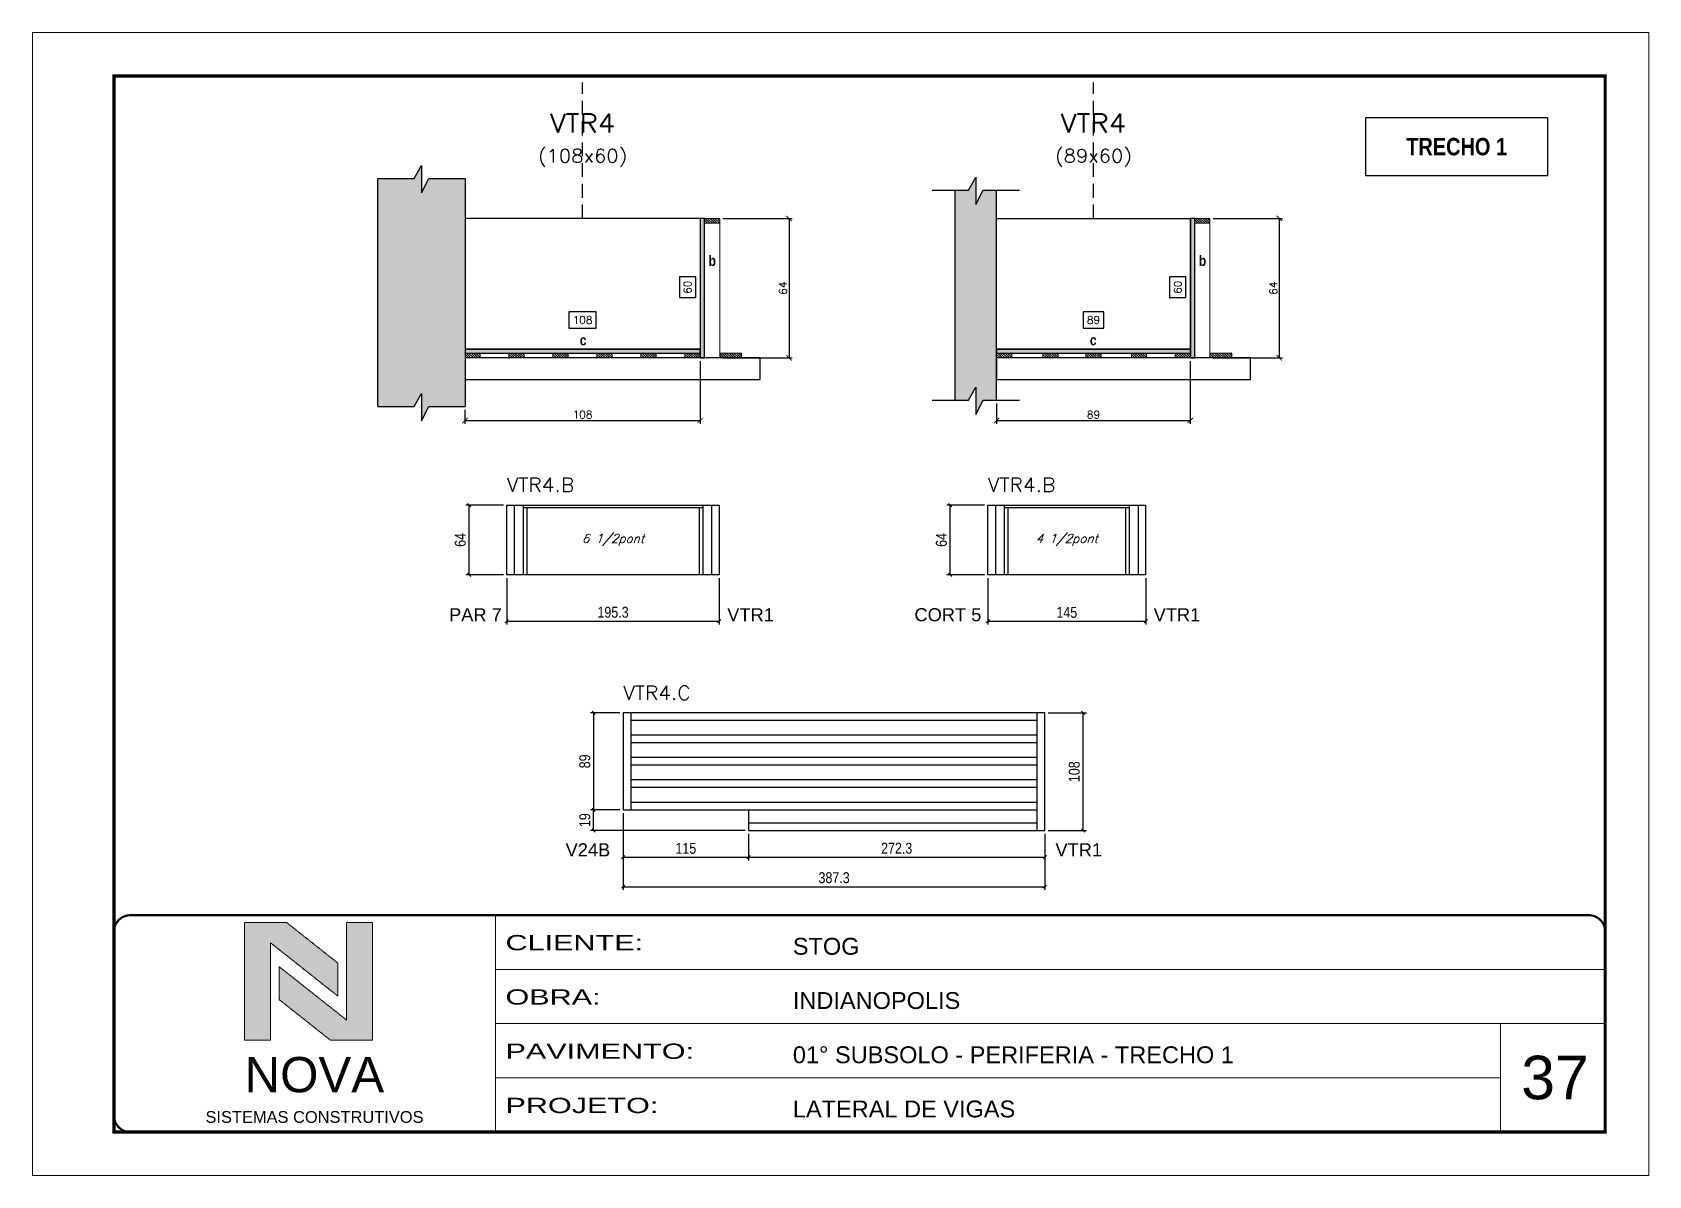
# Model space of a CAD drawing. Extents: x 0 to 6325, y 5574 to 19307.
# Drawn here: x 0 to 1485, y 6723 to 7773 of the extents above; entities that cross this region are included whole.
import ezdxf
from ezdxf.enums import TextEntityAlignment as Align

# ---------------------------------------------------------------- set-up
doc = ezdxf.new("R2010")
doc.units = 0
for name, pattern in [('CONTINUO', [0]), ('DASHED', [0.75, 0.5, -0.25]), ('HIDDEN', [9.525, 6.35, -3.175])]:
    doc.linetypes.add(name, pattern=pattern)
for name, color, linetype in [('1', 1, 'Continuous'), ('5', 5, 'Continuous'), ('barrote', 251, 'Continuous'), ('COTA', 241, 'Continuous'), ('Cota Seção (2x)', 4, 'Continuous'), ('detalhes', 4, 'Continuous'), ('Hachura', 253, 'Continuous'), ('NOMENCLATURA', 7, 'Continuous'), ('Painéis', 200, 'Continuous'), ('SARR_2.2x7', 40, 'Continuous'), ('SARR_3.5x7', 81, 'Continuous'), ('texto', 7, 'Continuous'), ('Texto de Titulo', 7, 'Continuous'), ('Texto Qtd Sarr', 242, 'Continuous')]:
    doc.layers.add(name, color=color, linetype=linetype)
for name, color, linetype, lineweight in [('CARIMBO', 255, 'Continuous', 9), ('CARIMBO-LEGENDA', 75, 'Continuous', 15), ('Folhas', 255, 'Continuous', 9), ('Madeira', 126, 'Continuous', 18), ('SARRAFO DE PRESSAO', 251, 'DASHED', 9), ('Texto Seção', 7, 'Continuous', 15)]:
    doc.layers.add(name, color=color, linetype=linetype, lineweight=lineweight)
doc.styles.add('arial', font='arial.ttf')
doc.styles.add('COTA TECNICA', font='techl___.ttf', dxfattribs={"height": 10})
doc.styles.add('REGUA-120', font='ROMANS.shx', dxfattribs={"height": 15})
doc.styles.add('ROMANC', font='techb___.ttf', dxfattribs={"height": 2.5})
doc.styles.add('Romans', font='romans.shx')
doc.styles.get("Standard").update_dxf_attribs({"font": 'arial.ttf'})
doc.styles.add('TECNICA', font='techb___.ttf', dxfattribs={"height": 10})
doc.styles.add('Tecnologia', font='')
doc.styles.get('Tecnologia').set_extended_font_data('Forgotten Futurist')
doc.dimstyles.new('Cota Seção (2x)', dxfattribs={"dimtxt": 7, "dimasz": 5, "dimexe": 3, "dimexo": 3, "dimgap": 2, "dimtad": 3, "dimdec": 1, "dimlfac": 0.5, "dimzin": 12, "dimdsep": 46, "dimtxsty": 'Romans', "dimblk": 'ARCHTICK', "dimcen": 0, "dimclrd": 4, "dimclre": 4, "dimclrt": 1, "dimadec": 1, "dimazin": 3, "dimtfac": 1, "dimtdec": 1, "dimtmove": 0, "dimatfit": 3, "dimldrblk": 'OBLIQUE', "dimfxl": 1, "dimtolj": 1, "dimtzin": 12, "dimarcsym": 0})
doc.dimstyles.new('Cota Seção interna', dxfattribs={"dimtxt": 7, "dimasz": 6, "dimexe": 0.18, "dimexo": 2, "dimgap": -4, "dimtad": 3, "dimdec": 1, "dimlfac": 0.5, "dimzin": 12, "dimdsep": 46, "dimtxsty": 'Romans', "dimblk": 'ARCHTICK', "dimcen": 0.09, "dimse1": 1, "dimse2": 1, "dimsd1": 1, "dimsd2": 1, "dimclrd": 180, "dimclre": 5, "dimclrt": 1, "dimadec": 0, "dimazin": 3, "dimtfac": 1, "dimtdec": 1, "dimtofl": 0, "dimtmove": 0, "dimatfit": 3, "dimldrblk": 'ARCHTICK', "dimfxl": 1, "dimtolj": 1, "dimtzin": 0, "dimarcsym": 0})
doc.dimstyles.new('PAINEL', dxfattribs={"dimtxt": 10, "dimasz": 3, "dimexe": 3, "dimexo": 3, "dimgap": 3, "dimtad": 1, "dimdec": 1, "dimzin": 12, "dimdsep": 46, "dimtxsty": 'COTA TECNICA', "dimblk1": 'OBLIQUE', "dimblk2": 'OBLIQUE', "dimsah": 1, "dimcen": 0.9, "dimclrd": 4, "dimclre": 4, "dimclrt": 240, "dimadec": 1, "dimazin": 3, "dimtfac": 1, "dimtdec": 1, "dimtmove": 0, "dimatfit": 3, "dimfxl": 1, "dimtolj": 1, "dimtzin": 12, "dimarcsym": 0})

msp = doc.modelspace()

# ---------------------------------------------------------------- texts
at = {"layer": '5', "linetype": 'Continuous'}
for s, p in [('PAR 7', (382.84, 7231.98)), ('VTR1', (638.46, 7231.98)), ('CORT 5', (810.45, 7231.98)), ('VTR1', (1030.2, 7231.98)), ('V24B', (489.94, 7016.08)), ('VTR1', (939.97, 7016.08))]:
    msp.add_text(s, height=12, rotation=359.99996, dxfattribs=at).set_placement(p)
at = {"layer": 'CARIMBO', "style": 'arial'}
msp.add_text('37', height=40, dxfattribs=at).set_placement((1367.86, 6792.97))
at = {"layer": 'detalhes', "style": 'TECNICA'}
for s, p in [('b', (621.35, 7558.34)), ('b', (1071.74, 7558.34)), ('c', (503, 7485.4)), ('c', (971.65, 7485.4))]:
    msp.add_text(s, height=9.6, dxfattribs=at).set_placement(p)
at = {"layer": 'NOMENCLATURA', "color": 2, "insert": (1308.59, 7667.77), "char_height": 16, "attachment_point": 5, "style": 'ROMANC'}
msp.add_mtext('TRECHO 1', dxfattribs=at)
at = {"layer": 'texto', "color": 2, "char_height": 8, "attachment_point": 5, "style": 'Romans'}
for s, insert in [('{\\Q19;\\C256;6 1/2pont}', (533.48, 7306.7)), ('{\\Q19;\\C256;4 1/2pont}', (950.36, 7306.7))]:
    msp.add_mtext(s, dxfattribs=dict(at, insert=insert))
at = {"layer": 'Texto Seção', "style": 'REGUA-120', "width": 1.05}
for s, p in [('VTR4.B', (435.83, 7350.71)), ('VTR4.B', (877.86, 7350.71)), ('VTR4.C', (542.92, 7159.81))]:
    msp.add_text(s, height=13, dxfattribs=at).set_placement(p)

# ---------------------------------------------------------------- blocks, each defined once
blk = doc.blocks.new('A$C64660E27')
at = {"layer": 'COTA', "true_color": 0x1a1a1a}
h = blk.add_hatch(color=250, dxfattribs=at)
h.dxf.hatch_style = 1
h.paths.add_polyline_path([(185.4, -11.6), (142.4, -11.6), (142.4, -131.6), (168.8, -131.6), (168.8, -32.2), (237.7, -86.7), (237.7, -53)])
at = {"layer": 'COTA'}
h = blk.add_hatch(color=20, dxfattribs=at)
h.dxf.hatch_style = 1
h.paths.add_polyline_path([(273, -11.4), (246.6, -11.4), (246.6, -111.1), (177.7, -56.6), (177.7, -90.2), (230, -131.6), (273, -131.6)])
for p, q in [((142.4, -131.6), (142.4, -11.6)), ((142.4, -11.6), (185.4, -11.6)), ((185.4, -11.6), (237.7, -53)), ((273, -11.4), (246.6, -11.4)), ((246.6, -111.1), (246.6, -11.4)), ((273, -11.4), (273, -131.6)), ((168.8, -32.2), (237.7, -86.7)), ((168.8, -131.6), (168.8, -32.2)), ((246.6, -111.1), (177.7, -56.6)), ((177.7, -90.2), (177.7, -56.6)), ((237.7, -86.7), (237.7, -53)), ((230, -131.6), (177.7, -90.2)), ((142.4, -131.6), (168.8, -131.6)), ((273, -131.6), (230, -131.6))]:
    blk.add_line(p, q)
at = {"layer": 'CARIMBO-LEGENDA', "color": 7, "linetype": 'Continuous', "ltscale": 100, "style": 'arial'}
blk.add_text('NOVA', height=36, dxfattribs=at).set_placement((142.4, -184.8))
at = {"layer": 'CARIMBO-LEGENDA', "color": 7, "linetype": 'Continuous', "style": 'arial'}
blk.add_text('SISTEMAS CONSTRUTIVOS', height=12, dxfattribs=at).set_placement((102.5, -216))
blk = doc.blocks.new('9999999999')
at = {"color": 30, "linetype": 'CONTINUO'}
for p, q in [((98564.6, 34230.2), (98564.6, 34429.4)), ((98564.6, 34379.6), (99584, 34379.6)), ((98564.6, 34329.8), (99488, 34329.8)), ((99584, 34329.8), (99488, 34329.8)), ((99488, 34329.8), (99488, 34230.2)), ((98564.6, 34280), (99488, 34280))]:
    blk.add_line(p, q, dxfattribs=at)
at = {"color": 30, "linetype": 'CONTINUO', "const_width": 2}
blk.add_lwpolyline([(99584, 34230.2), (99584, 34414.4, 0.414214), (99569, 34429.4), (98229, 34429.4, 0.414214), (98214, 34414.4), (98214, 34245.2, 0.414214), (98229, 34230.2), (99584, 34230.2)], format="xyb", dxfattribs=at)
at = {"layer": 'Folhas'}
blk.add_lwpolyline([(98139, 34190.2), (99624, 34190.2), (99624, 35240.2), (98139, 35240.2)], close=True, dxfattribs=at)
at = {"layer": 'Folhas', "color": 30, "const_width": 3}
blk.add_lwpolyline([(98214, 34230.2), (99584, 34230.2), (99584, 35200.2), (98214, 35200.2)], close=True, dxfattribs=at)
at = {"xscale": 0.9, "yscale": 0.9, "zscale": 0.9}
blk.add_blockref('A$C64660E27', (98205.8, 34433.1), dxfattribs=at)
at = {"color": 7, "linetype": 'Continuous', "ltscale": 5, "style": 'arial'}
for s, height, p in [('STOG', 15.48, (98837.7, 34393.1)), ('INDIANOPOLIS', 15.483, (98837.7, 34343.3)), ('01° SUBSOLO - PERIFERIA - TRECHO 1', 15.483, (98837.7, 34293.5)), ('LATERAL DE VIGAS', 15.483, (98837.7, 34243.7))]:
    blk.add_text(s, height=height, dxfattribs=at).set_placement(p)
at = {"layer": 'Folhas', "color": 7, "style": 'Tecnologia', "width": 1.5}
for s, p in [('CLIENTE:', (98573.7, 34397.2)), ('OBRA:', (98573.7, 34347.3)), ('PAVIMENTO:', (98573.7, 34297.5)), ('PROJETO:', (98573.7, 34247.7))]:
    blk.add_text(s, height=14, dxfattribs=at).set_placement(p)
blk = doc.blocks.new('_ArchTick')
at = {"color": 0, "linetype": 'ByBlock', "const_width": 0.15}
blk.add_lwpolyline([(-0.5, -0.5), (0.5, 0.5)], dxfattribs=at)
blk = doc.blocks.new('*D3588')
at = {"layer": 'COTA', "color": 4, "lineweight": -2, "transparency": 16777216}
for p, q in [((634.5, 7601.9), (698.2, 7601.9)), ((695.2, 7601.9), (695.2, 7473.9)), ((634.5, 7473.9), (698.2, 7473.9))]:
    blk.add_line(p, q, dxfattribs=at)
at = {"layer": 'Defpoints', "color": 0, "transparency": 16777216}
for p in [(631.5, 7601.9), (631.5, 7473.9), (695.2, 7473.9)]:
    blk.add_point(p, dxfattribs=at)
at = {"layer": 'COTA', "color": 4, "lineweight": -2, "transparency": 16777216, "xscale": 5, "yscale": 5, "zscale": 5}
for p, rotation in [((695.2, 7601.9), 90), ((695.2, 7473.9), 270)]:
    blk.add_blockref('_ArchTick', p, dxfattribs=dict(at, rotation=rotation))
at = {"layer": 'COTA', "color": 1, "transparency": 16777216, "insert": (689.7, 7537.9), "char_height": 7, "attachment_point": 5, "rotation": 90, "style": 'Romans'}
blk.add_mtext('\\A1;64', dxfattribs=at)
blk = doc.blocks.new('_Oblique')
at = {"layer": '1', "color": 0, "lineweight": -2}
blk.add_line((-0.5, -0.5), (0.5, 0.5), dxfattribs=at)
blk = doc.blocks.new('*D3585')
at = {"layer": 'Cota Seção (2x)', "color": 180, "lineweight": -2, "transparency": 16777216}
for p, q in [((609.5, 7548.2), (594.5, 7548.2)), ((594.5, 7548.2), (594.5, 7529.2)), ((609.5, 7529.2), (609.5, 7548.2)), ((594.5, 7529.2), (609.5, 7529.2))]:
    blk.add_line(p, q, dxfattribs=at)
at = {"layer": 'Defpoints', "color": 0, "transparency": 16777216}
for p in [(613.4, 7601.9), (613.5, 7601.9), (613.5, 7481.9)]:
    blk.add_point(p, dxfattribs=at)
at = {"layer": 'Cota Seção (2x)', "color": 1, "transparency": 16777216, "insert": (602, 7538.7), "char_height": 7, "attachment_point": 5, "rotation": 90, "style": 'Romans'}
blk.add_mtext('\\A1;60', dxfattribs=at)
blk = doc.blocks.new('*D3586')
at = {"layer": 'Cota Seção (2x)', "color": 180, "lineweight": -2, "transparency": 16777216}
for p, q in [((518, 7516.2), (493, 7516.2)), ((493, 7516.2), (493, 7501.2)), ((518, 7501.2), (518, 7516.2)), ((493, 7501.2), (518, 7501.2))]:
    blk.add_line(p, q, dxfattribs=at)
at = {"layer": 'Defpoints', "color": 0, "transparency": 16777216}
for p in [(397.5, 7497.2), (613.5, 7497.2), (613.5, 7497.2)]:
    blk.add_point(p, dxfattribs=at)
at = {"layer": 'Cota Seção (2x)', "color": 1, "transparency": 16777216, "insert": (505.5, 7508.7), "char_height": 7, "attachment_point": 5, "style": 'Romans'}
blk.add_mtext('\\A1;108', dxfattribs=at)
blk = doc.blocks.new('*D3589')
at = {"layer": 'COTA', "color": 4, "lineweight": -2, "transparency": 16777216}
for p, q in [((1084.9, 7601.9), (1148.6, 7601.9)), ((1145.6, 7601.9), (1145.6, 7473.9)), ((1084.9, 7473.9), (1148.6, 7473.9))]:
    blk.add_line(p, q, dxfattribs=at)
at = {"layer": 'Defpoints', "color": 0, "transparency": 16777216}
for p in [(1081.9, 7601.9), (1081.9, 7473.9), (1145.6, 7473.9)]:
    blk.add_point(p, dxfattribs=at)
at = {"layer": 'COTA', "color": 4, "lineweight": -2, "transparency": 16777216, "xscale": 5, "yscale": 5, "zscale": 5}
for p, rotation in [((1145.6, 7601.9), 90), ((1145.6, 7473.9), 270)]:
    blk.add_blockref('_ArchTick', p, dxfattribs=dict(at, rotation=rotation))
at = {"layer": 'COTA', "color": 1, "transparency": 16777216, "insert": (1140.1, 7537.9), "char_height": 7, "attachment_point": 5, "rotation": 90, "style": 'Romans'}
blk.add_mtext('\\A1;64', dxfattribs=at)
blk = doc.blocks.new('*D3590')
at = {"layer": 'Cota Seção (2x)', "color": 180, "lineweight": -2, "transparency": 16777216}
for p, q in [((1059.9, 7548.2), (1044.9, 7548.2)), ((1044.9, 7548.2), (1044.9, 7529.2)), ((1059.9, 7529.2), (1059.9, 7548.2)), ((1044.9, 7529.2), (1059.9, 7529.2))]:
    blk.add_line(p, q, dxfattribs=at)
at = {"layer": 'Defpoints', "color": 0, "transparency": 16777216}
for p in [(1063.8, 7601.9), (1063.9, 7601.9), (1063.9, 7481.9)]:
    blk.add_point(p, dxfattribs=at)
at = {"layer": 'Cota Seção (2x)', "color": 1, "transparency": 16777216, "insert": (1052.4, 7538.7), "char_height": 7, "attachment_point": 5, "rotation": 90, "style": 'Romans'}
blk.add_mtext('\\A1;60', dxfattribs=at)
blk = doc.blocks.new('*D3591')
at = {"layer": 'Cota Seção (2x)', "color": 180, "lineweight": -2, "transparency": 16777216}
for p, q in [((984.4, 7516.2), (965.4, 7516.2)), ((965.4, 7516.2), (965.4, 7501.2)), ((984.4, 7501.2), (984.4, 7516.2)), ((965.4, 7501.2), (984.4, 7501.2))]:
    blk.add_line(p, q, dxfattribs=at)
at = {"layer": 'Defpoints', "color": 0, "transparency": 16777216}
for p in [(885.9, 7497.2), (1063.9, 7497.2), (1063.9, 7497.2)]:
    blk.add_point(p, dxfattribs=at)
at = {"layer": 'Cota Seção (2x)', "color": 1, "transparency": 16777216, "insert": (974.9, 7508.7), "char_height": 7, "attachment_point": 5, "style": 'Romans'}
blk.add_mtext('\\A1;89', dxfattribs=at)
blk = doc.blocks.new('titulo1')
at = {"layer": 'Defpoints', "color": 252, "linetype": 'HIDDEN', "ltscale": 2}
blk.add_line((0, 0), (0, 125), dxfattribs=at)
at = {"layer": 'Defpoints', "style": 'Romans', "oblique": 15}
blk.add_attdef('FOLHA', text='', height=10, dxfattribs=at).set_placement((0, 15.6), align=Align.MIDDLE_CENTER)
at = {"layer": 'Texto Qtd Sarr', "color": 3, "style": 'Romans', "oblique": 15}
for tag, height, p in [('TITULO', 17, (0, 71.4)), ('SEÇÃO', 12, (0, 41.5))]:
    blk.add_attdef(tag, text='', height=height, dxfattribs=at).set_placement(p, align=Align.MIDDLE_CENTER)
blk = doc.blocks.new('*D3592')
at = {"layer": 'COTA', "color": 4, "lineweight": -2, "transparency": 16777216}
for p, q in [((613.5, 7470.9), (613.5, 7413.3)), ((397.5, 7426.2), (397.5, 7413.3)), ((397.5, 7416.3), (613.5, 7416.3))]:
    blk.add_line(p, q, dxfattribs=at)
at = {"layer": 'Defpoints', "color": 0, "transparency": 16777216}
for p in [(613.5, 7473.9), (397.5, 7429.2), (613.5, 7416.3)]:
    blk.add_point(p, dxfattribs=at)
at = {"layer": 'COTA', "color": 4, "lineweight": -2, "transparency": 16777216, "xscale": 5, "yscale": 5, "zscale": 5, "rotation": 180}
blk.add_blockref('_ArchTick', (397.5, 7416.3), dxfattribs=at)
at = {"layer": 'COTA', "color": 4, "lineweight": -2, "transparency": 16777216, "xscale": 5, "yscale": 5, "zscale": 5}
blk.add_blockref('_ArchTick', (613.5, 7416.3), dxfattribs=at)
at = {"layer": 'COTA', "color": 1, "transparency": 16777216, "insert": (505.5, 7421.8), "char_height": 7, "attachment_point": 5, "style": 'Romans'}
blk.add_mtext('\\A1;108', dxfattribs=at)
blk = doc.blocks.new('*D3593')
at = {"layer": 'COTA', "color": 4, "lineweight": -2, "transparency": 16777216}
for p, q in [((1063.9, 7470.9), (1063.9, 7413.3)), ((885.9, 7432.1), (885.9, 7413.3)), ((885.9, 7416.3), (1063.9, 7416.3))]:
    blk.add_line(p, q, dxfattribs=at)
at = {"layer": 'Defpoints', "color": 0, "transparency": 16777216}
for p in [(1063.9, 7473.9), (885.9, 7435.1), (1063.9, 7416.3)]:
    blk.add_point(p, dxfattribs=at)
at = {"layer": 'COTA', "color": 4, "lineweight": -2, "transparency": 16777216, "xscale": 5, "yscale": 5, "zscale": 5, "rotation": 180}
blk.add_blockref('_ArchTick', (885.9, 7416.3), dxfattribs=at)
at = {"layer": 'COTA', "color": 4, "lineweight": -2, "transparency": 16777216, "xscale": 5, "yscale": 5, "zscale": 5}
blk.add_blockref('_ArchTick', (1063.9, 7416.3), dxfattribs=at)
at = {"layer": 'COTA', "color": 1, "transparency": 16777216, "insert": (974.9, 7421.8), "char_height": 7, "attachment_point": 5, "style": 'Romans'}
blk.add_mtext('\\A1;89', dxfattribs=at)
blk = doc.blocks.new('*D4695')
at = {"layer": 'COTA', "color": 4, "lineweight": -2, "transparency": 16777216}
for p, q in [((432.8, 7338.7), (398.3, 7338.7)), ((401.3, 7274.7), (401.3, 7338.7)), ((432.8, 7274.7), (398.3, 7274.7))]:
    blk.add_line(p, q, dxfattribs=at)
at = {"layer": 'Defpoints', "color": 0, "transparency": 16777216}
for p in [(401.3, 7338.7), (435.8, 7338.7), (435.8, 7274.7)]:
    blk.add_point(p, dxfattribs=at)
at = {"layer": 'COTA', "color": 4, "lineweight": -2, "transparency": 16777216, "xscale": 3, "yscale": 3, "zscale": 3}
for p, rotation in [((401.3, 7338.7), 90), ((401.3, 7274.7), 270)]:
    blk.add_blockref('_Oblique', p, dxfattribs=dict(at, rotation=rotation))
at = {"layer": 'COTA', "color": 240, "transparency": 16777216, "insert": (393.2, 7306.7), "char_height": 10, "attachment_point": 5, "rotation": 90, "style": 'COTA TECNICA'}
blk.add_mtext('\\A1;64', dxfattribs=at)
blk = doc.blocks.new('*D4696')
at = {"layer": 'COTA', "color": 4, "lineweight": -2, "transparency": 16777216}
for p, q in [((435.8, 7271.7), (435.8, 7229)), ((631.1, 7271.7), (631.1, 7229)), ((435.8, 7232), (631.1, 7232))]:
    blk.add_line(p, q, dxfattribs=at)
at = {"layer": 'Defpoints', "color": 0, "transparency": 16777216}
for p in [(435.8, 7274.7), (631.1, 7274.7), (631.1, 7232)]:
    blk.add_point(p, dxfattribs=at)
at = {"layer": 'COTA', "color": 4, "lineweight": -2, "transparency": 16777216, "xscale": 3, "yscale": 3, "zscale": 3, "rotation": 180}
blk.add_blockref('_Oblique', (435.8, 7232), dxfattribs=at)
at = {"layer": 'COTA', "color": 4, "lineweight": -2, "transparency": 16777216, "xscale": 3, "yscale": 3, "zscale": 3}
blk.add_blockref('_Oblique', (631.1, 7232), dxfattribs=at)
at = {"layer": 'COTA', "color": 240, "transparency": 16777216, "insert": (533.5, 7240.2), "char_height": 10, "attachment_point": 5, "style": 'COTA TECNICA'}
blk.add_mtext('\\A1;195.3', dxfattribs=at)
blk = doc.blocks.new('*D4697')
at = {"layer": 'COTA', "color": 4, "lineweight": -2, "transparency": 16777216}
for p, q in [((874.9, 7338.7), (840.3, 7338.7)), ((843.3, 7274.7), (843.3, 7338.7)), ((874.9, 7274.7), (840.3, 7274.7))]:
    blk.add_line(p, q, dxfattribs=at)
at = {"layer": 'Defpoints', "color": 0, "transparency": 16777216}
for p in [(843.3, 7338.7), (877.9, 7338.7), (877.9, 7274.7)]:
    blk.add_point(p, dxfattribs=at)
at = {"layer": 'COTA', "color": 4, "lineweight": -2, "transparency": 16777216, "xscale": 3, "yscale": 3, "zscale": 3}
for p, rotation in [((843.3, 7338.7), 90), ((843.3, 7274.7), 270)]:
    blk.add_blockref('_Oblique', p, dxfattribs=dict(at, rotation=rotation))
at = {"layer": 'COTA', "color": 240, "transparency": 16777216, "insert": (835.2, 7306.7), "char_height": 10, "attachment_point": 5, "rotation": 90, "style": 'COTA TECNICA'}
blk.add_mtext('\\A1;64', dxfattribs=at)
blk = doc.blocks.new('*D4698')
at = {"layer": 'COTA', "color": 4, "lineweight": -2, "transparency": 16777216}
for p, q in [((877.9, 7271.7), (877.9, 7229)), ((1022.9, 7271.7), (1022.9, 7229)), ((877.9, 7232), (1022.9, 7232))]:
    blk.add_line(p, q, dxfattribs=at)
at = {"layer": 'Defpoints', "color": 0, "transparency": 16777216}
for p in [(877.9, 7274.7), (1022.9, 7274.7), (1022.9, 7232)]:
    blk.add_point(p, dxfattribs=at)
at = {"layer": 'COTA', "color": 4, "lineweight": -2, "transparency": 16777216, "xscale": 3, "yscale": 3, "zscale": 3, "rotation": 180}
blk.add_blockref('_Oblique', (877.9, 7232), dxfattribs=at)
at = {"layer": 'COTA', "color": 4, "lineweight": -2, "transparency": 16777216, "xscale": 3, "yscale": 3, "zscale": 3}
blk.add_blockref('_Oblique', (1022.9, 7232), dxfattribs=at)
at = {"layer": 'COTA', "color": 240, "transparency": 16777216, "insert": (950.4, 7240.1), "char_height": 10, "attachment_point": 5, "style": 'COTA TECNICA'}
blk.add_mtext('\\A1;145', dxfattribs=at)
blk = doc.blocks.new('*D3595')
at = {"layer": 'COTA', "color": 4, "lineweight": -2, "transparency": 16777216}
for p, q in [((539.9, 7147.8), (512.7, 7147.8)), ((515.7, 7147.8), (515.7, 7058.8)), ((539.9, 7058.8), (512.7, 7058.8))]:
    blk.add_line(p, q, dxfattribs=at)
at = {"layer": 'Defpoints', "color": 0, "transparency": 16777216}
for p in [(542.9, 7147.8), (515.7, 7058.8), (542.9, 7058.8)]:
    blk.add_point(p, dxfattribs=at)
at = {"layer": 'COTA', "color": 4, "lineweight": -2, "transparency": 16777216, "xscale": 3, "yscale": 3, "zscale": 3}
for p, rotation in [((515.7, 7147.8), 90), ((515.7, 7058.8), 270)]:
    blk.add_blockref('_Oblique', p, dxfattribs=dict(at, rotation=rotation))
at = {"layer": 'COTA', "color": 240, "transparency": 16777216, "insert": (507.6, 7103.3), "char_height": 10, "attachment_point": 5, "rotation": 90, "style": 'COTA TECNICA'}
blk.add_mtext('\\A1;89', dxfattribs=at)
blk = doc.blocks.new('*D3596')
at = {"layer": 'COTA', "color": 4, "lineweight": -2, "transparency": 16777216}
for p, q in [((539.9, 7058.8), (512.7, 7058.8)), ((515.7, 7039.8), (515.7, 7058.8)), ((655, 7039.8), (512.7, 7039.8))]:
    blk.add_line(p, q, dxfattribs=at)
at = {"layer": 'Defpoints', "color": 0, "transparency": 16777216}
for p in [(515.7, 7058.8), (542.9, 7058.8), (658, 7039.8)]:
    blk.add_point(p, dxfattribs=at)
at = {"layer": 'COTA', "color": 4, "lineweight": -2, "transparency": 16777216, "xscale": 3, "yscale": 3, "zscale": 3}
for p, rotation in [((515.7, 7058.8), 90), ((515.7, 7039.8), 270)]:
    blk.add_blockref('_Oblique', p, dxfattribs=dict(at, rotation=rotation))
at = {"layer": 'COTA', "color": 240, "transparency": 16777216, "insert": (507.6, 7049.3), "char_height": 10, "attachment_point": 5, "rotation": 90, "style": 'COTA TECNICA'}
blk.add_mtext('\\A1;19', dxfattribs=at)
blk = doc.blocks.new('*D3597')
at = {"layer": 'COTA', "color": 4, "lineweight": -2, "transparency": 16777216}
for p, q in [((542.9, 7055.8), (542.9, 7012.3)), ((658, 7036.8), (658, 7012.3)), ((542.9, 7015.3), (658, 7015.3))]:
    blk.add_line(p, q, dxfattribs=at)
at = {"layer": 'Defpoints', "color": 0, "transparency": 16777216}
for p in [(542.9, 7058.8), (658, 7039.8), (658, 7015.3)]:
    blk.add_point(p, dxfattribs=at)
at = {"layer": 'COTA', "color": 4, "lineweight": -2, "transparency": 16777216, "xscale": 3, "yscale": 3, "zscale": 3, "rotation": 180}
blk.add_blockref('_Oblique', (542.9, 7015.3), dxfattribs=at)
at = {"layer": 'COTA', "color": 4, "lineweight": -2, "transparency": 16777216, "xscale": 3, "yscale": 3, "zscale": 3}
blk.add_blockref('_Oblique', (658, 7015.3), dxfattribs=at)
at = {"layer": 'COTA', "color": 240, "transparency": 16777216, "insert": (600.4, 7023.4), "char_height": 10, "attachment_point": 5, "style": 'COTA TECNICA'}
blk.add_mtext('\\A1;115', dxfattribs=at)
blk = doc.blocks.new('*D3598')
at = {"layer": 'COTA', "color": 4, "lineweight": -2, "transparency": 16777216}
for p, q in [((658, 7036.8), (658, 7012.3)), ((930.2, 7036.8), (930.2, 7012.3)), ((658, 7015.3), (930.2, 7015.3))]:
    blk.add_line(p, q, dxfattribs=at)
at = {"layer": 'Defpoints', "color": 0, "transparency": 16777216}
for p in [(658, 7039.8), (930.2, 7039.8), (930.2, 7015.3)]:
    blk.add_point(p, dxfattribs=at)
at = {"layer": 'COTA', "color": 4, "lineweight": -2, "transparency": 16777216, "xscale": 3, "yscale": 3, "zscale": 3, "rotation": 180}
blk.add_blockref('_Oblique', (658, 7015.3), dxfattribs=at)
at = {"layer": 'COTA', "color": 4, "lineweight": -2, "transparency": 16777216, "xscale": 3, "yscale": 3, "zscale": 3}
blk.add_blockref('_Oblique', (930.2, 7015.3), dxfattribs=at)
at = {"layer": 'COTA', "color": 240, "transparency": 16777216, "insert": (794.1, 7023.5), "char_height": 10, "attachment_point": 5, "style": 'COTA TECNICA'}
blk.add_mtext('\\A1;272.3', dxfattribs=at)
blk = doc.blocks.new('*D3599')
at = {"layer": 'COTA', "color": 4, "lineweight": -2, "transparency": 16777216}
for p, q in [((542.9, 7055.8), (542.9, 6985.2)), ((930.2, 7036.8), (930.2, 6985.2)), ((542.9, 6988.2), (930.2, 6988.2))]:
    blk.add_line(p, q, dxfattribs=at)
at = {"layer": 'Defpoints', "color": 0, "transparency": 16777216}
for p in [(542.9, 7058.8), (930.2, 7039.8), (930.2, 6988.2)]:
    blk.add_point(p, dxfattribs=at)
at = {"layer": 'COTA', "color": 4, "lineweight": -2, "transparency": 16777216, "xscale": 3, "yscale": 3, "zscale": 3, "rotation": 180}
blk.add_blockref('_Oblique', (542.9, 6988.2), dxfattribs=at)
at = {"layer": 'COTA', "color": 4, "lineweight": -2, "transparency": 16777216, "xscale": 3, "yscale": 3, "zscale": 3}
blk.add_blockref('_Oblique', (930.2, 6988.2), dxfattribs=at)
at = {"layer": 'COTA', "color": 240, "transparency": 16777216, "insert": (736.6, 6996.4), "char_height": 10, "attachment_point": 5, "style": 'COTA TECNICA'}
blk.add_mtext('\\A1;387.3', dxfattribs=at)
blk = doc.blocks.new('*D4703')
at = {"layer": 'COTA', "color": 4, "lineweight": -2, "transparency": 16777216}
for p, q in [((933.2, 7147.8), (968.4, 7147.8)), ((965.4, 7039.8), (965.4, 7147.8)), ((933.2, 7039.8), (968.4, 7039.8))]:
    blk.add_line(p, q, dxfattribs=at)
at = {"layer": 'Defpoints', "color": 0, "transparency": 16777216}
for p in [(930.2, 7147.8), (965.4, 7147.8), (930.2, 7039.8)]:
    blk.add_point(p, dxfattribs=at)
at = {"layer": 'COTA', "color": 4, "lineweight": -2, "transparency": 16777216, "xscale": 3, "yscale": 3, "zscale": 3}
for p, rotation in [((965.4, 7147.8), 90), ((965.4, 7039.8), 270)]:
    blk.add_blockref('_Oblique', p, dxfattribs=dict(at, rotation=rotation))
at = {"layer": 'COTA', "color": 240, "transparency": 16777216, "insert": (957.3, 7093.8), "char_height": 10, "attachment_point": 5, "rotation": 90, "style": 'COTA TECNICA'}
blk.add_mtext('\\A1;108', dxfattribs=at)

# ---------------------------------------------------------------- dimensions: what is measured, and where the dimension line sits
at = {"layer": 'COTA'}
for base, p1, p2, dimstyle, picture, middle in [((695.16, 7473.91), (631.53, 7601.91), (631.53, 7473.91), 'Cota Seção (2x)', '*D3588', (689.66, 7537.91)), ((1145.55, 7473.91), (1081.92, 7601.91), (1081.92, 7473.91), 'Cota Seção (2x)', '*D3589', (1140.05, 7537.91)), ((401.28, 7338.7), (435.83, 7274.7), (435.83, 7338.7), 'PAINEL', '*D4695', (393.18, 7306.7)), ((843.32, 7338.7), (877.86, 7274.7), (877.86, 7338.7), 'PAINEL', '*D4697', (835.22, 7306.7)), ((515.66, 7058.79), (542.92, 7147.79), (542.92, 7058.79), 'PAINEL', '*D3595', (507.56, 7103.29)), ((965.43, 7147.79), (930.22, 7039.79), (930.22, 7147.79), 'PAINEL', '*D4703', (957.3, 7093.79)), ((515.66, 7058.79), (657.95, 7039.79), (542.92, 7058.79), 'PAINEL', '*D3596', (507.57, 7049.29))]:
    dim = msp.add_linear_dim(base=base, p1=p1, p2=p2, angle=90, dimstyle=dimstyle, dxfattribs=at)
    dim.commit()
    dim.dimension.update_dxf_attribs({"geometry": picture, "text_midpoint": middle})
for base, p1, p2, dimstyle, picture, middle in [((613.53, 7416.26), (397.53, 7429.2), (613.53, 7473.91), 'Cota Seção (2x)', '*D3592', (505.53, 7421.76)), ((1063.92, 7416.26), (885.92, 7435.13), (1063.92, 7473.91), 'Cota Seção (2x)', '*D3593', (974.92, 7421.76)), ((631.13, 7231.97), (435.83, 7274.7), (631.13, 7274.7), 'PAINEL', '*D4696', (533.48, 7240.22)), ((1022.86, 7231.97), (877.86, 7274.7), (1022.86, 7274.7), 'PAINEL', '*D4698', (950.36, 7240.08)), ((657.95, 7015.32), (542.92, 7058.79), (657.95, 7039.79), 'PAINEL', '*D3597', (600.44, 7023.43)), ((930.22, 6988.18), (542.92, 7058.79), (930.22, 7039.79), 'PAINEL', '*D3599', (736.57, 6996.42)), ((930.22, 7015.32), (657.95, 7039.79), (930.22, 7039.79), 'PAINEL', '*D3598', (794.09, 7023.54))]:
    dim = msp.add_linear_dim(base=base, p1=p1, p2=p2, dimstyle=dimstyle, dxfattribs=at)
    dim.commit()
    dim.dimension.update_dxf_attribs({"geometry": picture, "text_midpoint": middle})
at = {"layer": 'Cota Seção (2x)'}
for base, p1, p2, picture, middle in [((613.53, 7601.91), (613.53, 7481.91), (613.37, 7601.91), '*D3585', (613.53, 7538.72)), ((1063.92, 7601.91), (1063.92, 7481.91), (1063.76, 7601.91), '*D3590', (1063.92, 7538.72))]:
    dim = msp.add_linear_dim(base=base, p1=p1, p2=p2, angle=90, dimstyle='Cota Seção interna', dxfattribs=at)
    dim.commit()
    dim.dimension.update_dxf_attribs({"geometry": picture, "text_midpoint": middle, "dimtype": 160})
for base, p1, p2, picture, middle in [((613.53, 7497.19), (397.53, 7497.19), (613.53, 7497.19), '*D3586', (505.53, 7497.19)), ((1063.92, 7497.19), (885.92, 7497.19), (1063.92, 7497.19), '*D3591', (974.92, 7497.19))]:
    dim = msp.add_linear_dim(base=base, p1=p1, p2=p2, dimstyle='Cota Seção interna', dxfattribs=at)
    dim.commit()
    dim.dimension.update_dxf_attribs({"geometry": picture, "text_midpoint": middle, "dimtype": 160})

# ---------------------------------------------------------------- hatches: boundary and pattern name
at = {"layer": 'COTA'}
h = msp.add_hatch(dxfattribs=at)
h.set_pattern_fill('AR-CONC', color=241, scale=0.03)
h.paths.add_polyline_path([(397.53, 7601.91), (397.53, 7638.56), (364.2, 7638.56), (357.53, 7625.34), (357.53, 7650.42), (350.86, 7638.56), (317.53, 7638.56), (317.53, 7429.2), (350.86, 7429.2), (357.53, 7441.06), (357.53, 7415.98), (364.2, 7429.2), (397.53, 7429.2), (397.53, 7481.91)])
h = msp.add_hatch(dxfattribs=at)
h.set_pattern_fill('AR-CONC', color=241, scale=0.03)
h.paths.add_polyline_path([(885.92, 7601.91), (885.92, 7601.91), (885.92, 7627.98), (873.54, 7627.98), (866.87, 7614.76), (866.87, 7639.84), (860.2, 7627.98), (847.92, 7627.98), (847.92, 7435.13), (860.2, 7435.13), (866.87, 7446.99), (866.87, 7421.91), (873.54, 7435.13), (885.92, 7435.13), (885.92, 7481.91)])
at = {"layer": 'Hachura'}
h = msp.add_hatch(color=256, dxfattribs=at)
h.dxf.hatch_style = 1
h.paths.add_polyline_path([(617.53, 7601.91), (613.53, 7601.91), (613.53, 7473.91), (617.53, 7473.91)])
h = msp.add_hatch(dxfattribs=at)
h.set_pattern_fill('ANSI31', color=256, scale=0.5, angle=270, style=0)
h.set_pattern_definition([(315, (23532.1508, -705.7354), (1.12253202, 1.12253202), [])])
h.paths.add_polyline_path([(617.53, 7597.51), (617.53, 7601.91), (631.53, 7601.91), (631.53, 7597.51)])
h = msp.add_hatch(color=256, dxfattribs=at)
h.dxf.hatch_style = 1
h.paths.add_polyline_path([(1067.92, 7601.91), (1063.92, 7601.91), (1063.92, 7473.91), (1067.92, 7473.91)])
h = msp.add_hatch(dxfattribs=at)
h.set_pattern_fill('ANSI31', color=256, scale=0.5, angle=270, style=0)
h.set_pattern_definition([(315, (23982.5405, -705.7354), (1.12253202, 1.12253202), [])])
h.paths.add_polyline_path([(1067.92, 7597.51), (1067.92, 7601.91), (1081.92, 7601.91), (1081.92, 7597.51)])
h = msp.add_hatch(color=256, dxfattribs=at)
h.dxf.hatch_style = 1
h.paths.add_polyline_path([(613.53, 7481.91), (397.53, 7481.91), (397.53, 7478.31), (613.53, 7478.31)])
h = msp.add_hatch(dxfattribs=at)
h.set_pattern_fill('ANSI31', color=256, scale=0.5, angle=270, style=0)
h.set_pattern_definition([(315, (-230.3885, 1212.6595), (1.122532, 1.122532), [])])
h.paths.add_polyline_path([(397.53, 7473.91), (397.53, 7478.31), (411.53, 7478.31), (411.53, 7473.91)])
h = msp.add_hatch(dxfattribs=at)
h.set_pattern_fill('ANSI31', color=256, scale=0.5, angle=270, style=0)
h.set_pattern_definition([(315, (-189.988, 1212.6595), (1.122532, 1.122532), [])])
h.paths.add_polyline_path([(437.93, 7473.91), (437.93, 7478.31), (451.93, 7478.31), (451.93, 7473.91)])
h = msp.add_hatch(dxfattribs=at)
h.set_pattern_fill('ANSI31', color=256, scale=0.5, angle=270, style=0)
h.set_pattern_definition([(315, (-149.5874, 1212.6595), (1.122532, 1.122532), [])])
h.paths.add_polyline_path([(478.33, 7473.91), (478.33, 7478.31), (492.33, 7478.31), (492.33, 7473.91)])
h = msp.add_hatch(dxfattribs=at)
h.set_pattern_fill('ANSI31', color=256, scale=0.5, angle=270, style=0)
h.set_pattern_definition([(315, (-109.1868, 1212.6595), (1.122532, 1.122532), [])])
h.paths.add_polyline_path([(518.73, 7473.91), (518.73, 7478.31), (532.73, 7478.31), (532.73, 7473.91)])
h = msp.add_hatch(dxfattribs=at)
h.set_pattern_fill('ANSI31', color=256, scale=0.5, angle=270, style=0)
h.set_pattern_definition([(315, (-68.7862, 1212.6595), (1.122532, 1.122532), [])])
h.paths.add_polyline_path([(559.13, 7473.91), (559.13, 7478.31), (573.13, 7478.31), (573.13, 7473.91)])
h = msp.add_hatch(dxfattribs=at)
h.set_pattern_fill('ANSI31', color=256, scale=0.5, angle=270, style=0)
h.set_pattern_definition([(315, (-28.3856, 1212.6595), (1.122532, 1.122532), [])])
h.paths.add_polyline_path([(599.53, 7473.91), (599.53, 7478.31), (613.53, 7478.31), (613.53, 7473.91)])
h = msp.add_hatch(dxfattribs=at)
h.set_pattern_fill('ANSI31', color=256, scale=0.5, angle=270, style=0)
h.set_pattern_definition([(315, (23532.1508, -755.7354), (1.12253202, 1.12253202), [])])
h.paths.add_polyline_path([(651.53, 7473.91), (651.53, 7478.31), (631.53, 7478.31), (631.53, 7473.91)])
h = msp.add_hatch(color=256, dxfattribs=at)
h.dxf.hatch_style = 1
h.paths.add_polyline_path([(1063.92, 7481.91), (885.92, 7481.91), (885.92, 7478.31), (1063.92, 7478.31)])
h = msp.add_hatch(dxfattribs=at)
h.set_pattern_fill('ANSI31', color=256, scale=0.5, angle=270, style=0)
h.set_pattern_definition([(315, (258.0011, 1212.6594), (1.122532, 1.122532), [])])
h.paths.add_polyline_path([(885.92, 7473.91), (885.92, 7478.31), (899.92, 7478.31), (899.92, 7473.91)])
h = msp.add_hatch(dxfattribs=at)
h.set_pattern_fill('ANSI31', color=256, scale=0.5, angle=270, style=0)
h.set_pattern_definition([(315, (300.5416, 1212.6594), (1.122532, 1.122532), [])])
h.paths.add_polyline_path([(928.46, 7473.91), (928.46, 7478.31), (942.46, 7478.31), (942.46, 7473.91)])
h = msp.add_hatch(dxfattribs=at)
h.set_pattern_fill('ANSI31', color=256, scale=0.5, angle=270, style=0)
h.set_pattern_definition([(315, (340.0026, 1212.6594), (1.122532, 1.122532), [])])
h.paths.add_polyline_path([(967.92, 7473.91), (967.92, 7478.31), (981.92, 7478.31), (981.92, 7473.91)])
h = msp.add_hatch(dxfattribs=at)
h.set_pattern_fill('ANSI31', color=256, scale=0.5, angle=270, style=0)
h.set_pattern_definition([(315, (381.791, 1212.6594), (1.122532, 1.122532), [])])
h.paths.add_polyline_path([(1009.71, 7473.91), (1009.71, 7478.31), (1023.71, 7478.31), (1023.71, 7473.91)])
h = msp.add_hatch(dxfattribs=at)
h.set_pattern_fill('ANSI31', color=256, scale=0.5, angle=270, style=0)
h.set_pattern_definition([(315, (422.004, 1212.6594), (1.122532, 1.122532), [])])
h.paths.add_polyline_path([(1049.92, 7473.91), (1049.92, 7478.31), (1063.92, 7478.31), (1063.92, 7473.91)])
h = msp.add_hatch(dxfattribs=at)
h.set_pattern_fill('ANSI31', color=256, scale=0.5, angle=270, style=0)
h.set_pattern_definition([(315, (23982.5405, -755.7354), (1.12253202, 1.12253202), [])])
h.paths.add_polyline_path([(1101.92, 7473.91), (1101.92, 7478.31), (1081.92, 7478.31), (1081.92, 7473.91)])

# ---------------------------------------------------------------- linework, layer by layer
at = {"layer": 'barrote'}
for points in [[(397.53, 7453.91), (668.65, 7453.91), (668.65, 7473.91), (397.53, 7473.91)], [(885.92, 7453.91), (1119.04, 7453.91), (1119.04, 7473.91), (885.92, 7473.91)]]:
    msp.add_lwpolyline(points, close=True, dxfattribs=at)
at = {"layer": 'COTA'}
for p, q in [((847.92, 7435.13), (847.92, 7627.98)), ((885.92, 7471.34), (885.92, 7608.98)), ((397.53, 7601.91), (397.53, 7467.47)), ((613.53, 7601.91), (613.53, 7481.91)), ((1063.92, 7481.91), (1063.92, 7601.91)), ((397.53, 7481.91), (613.53, 7481.91)), ((885.92, 7481.91), (1063.92, 7481.91)), ((885.92, 7435.13), (885.92, 7481.91)), ((657.95, 7058.79), (923.22, 7058.79))]:
    msp.add_line(p, q, dxfattribs=at)
msp.add_lwpolyline([(1225.2, 7694.6), (1391.98, 7694.6), (1391.98, 7640.94), (1225.2, 7640.94)], close=True, dxfattribs=at)
for points in [[(317.53, 7638.56), (350.86, 7638.56), (357.53, 7650.42), (357.53, 7625.34), (364.2, 7638.56), (397.53, 7638.56)], [(317.53, 7429.2), (317.53, 7638.56)], [(397.53, 7638.56), (397.53, 7601.91)], [(826.87, 7627.98), (860.2, 7627.98), (866.87, 7639.84), (866.87, 7614.76), (873.54, 7627.98), (906.87, 7627.98)], [(885.92, 7601.91), (885.92, 7627.98)], [(613.53, 7601.91), (397.53, 7601.91)], [(885.92, 7601.91), (1063.92, 7601.91)], [(397.53, 7481.91), (397.53, 7429.2)], [(317.53, 7429.2), (350.86, 7429.2), (357.53, 7441.06), (357.53, 7415.98), (364.2, 7429.2), (397.53, 7429.2)], [(826.87, 7435.13), (860.2, 7435.13), (866.87, 7446.99), (866.87, 7421.91), (873.54, 7435.13), (906.87, 7435.13)]]:
    msp.add_lwpolyline(points, dxfattribs=at)
at = {"layer": 'Madeira'}
for points in [[(617.53, 7597.51), (617.53, 7601.91), (631.53, 7601.91), (631.53, 7597.51)], [(617.53, 7601.91), (631.53, 7601.91), (631.53, 7473.91), (617.53, 7473.91)], [(1067.92, 7597.51), (1067.92, 7601.91), (1081.92, 7601.91), (1081.92, 7597.51)], [(1067.92, 7601.91), (1081.92, 7601.91), (1081.92, 7473.91), (1067.92, 7473.91)], [(397.53, 7473.91), (397.53, 7478.31), (411.53, 7478.31), (411.53, 7473.91)], [(437.93, 7473.91), (437.93, 7478.31), (451.93, 7478.31), (451.93, 7473.91)], [(478.33, 7473.91), (478.33, 7478.31), (492.33, 7478.31), (492.33, 7473.91)], [(518.73, 7473.91), (518.73, 7478.31), (532.73, 7478.31), (532.73, 7473.91)], [(559.13, 7473.91), (559.13, 7478.31), (573.13, 7478.31), (573.13, 7473.91)], [(599.53, 7473.91), (599.53, 7478.31), (613.53, 7478.31), (613.53, 7473.91)], [(651.53, 7473.91), (651.53, 7478.31), (631.53, 7478.31), (631.53, 7473.91)], [(885.92, 7473.91), (885.92, 7478.31), (899.92, 7478.31), (899.92, 7473.91)], [(928.46, 7473.91), (928.46, 7478.31), (942.46, 7478.31), (942.46, 7473.91)], [(967.92, 7473.91), (967.92, 7478.31), (981.92, 7478.31), (981.92, 7473.91)], [(1009.71, 7473.91), (1009.71, 7478.31), (1023.71, 7478.31), (1023.71, 7473.91)], [(1049.92, 7473.91), (1049.92, 7478.31), (1063.92, 7478.31), (1063.92, 7473.91)], [(1101.92, 7473.91), (1101.92, 7478.31), (1081.92, 7478.31), (1081.92, 7473.91)]]:
    msp.add_lwpolyline(points, close=True, dxfattribs=at)
at = {"layer": 'Painéis', "linetype": 'ByBlock'}
for p, q in [((930.22, 7147.79), (542.92, 7147.79)), ((542.92, 7147.79), (542.92, 7058.79)), ((930.22, 7039.79), (930.22, 7147.79)), ((542.92, 7058.79), (657.95, 7058.79)), ((657.95, 7058.79), (657.95, 7039.79)), ((657.95, 7039.79), (930.22, 7039.79))]:
    msp.add_line(p, q, dxfattribs=at)
at = {"layer": 'Painéis'}
for points in [[(617.53, 7601.91), (613.53, 7601.91), (613.53, 7473.91), (617.53, 7473.91)], [(1067.92, 7601.91), (1063.92, 7601.91), (1063.92, 7473.91), (1067.92, 7473.91)], [(613.53, 7478.31), (613.53, 7481.91), (397.53, 7481.91), (397.53, 7478.31)], [(1063.92, 7478.31), (1063.92, 7481.91), (885.92, 7481.91), (885.92, 7478.31)]]:
    msp.add_lwpolyline(points, close=True, dxfattribs=at)
at = {"layer": 'Painéis', "linetype": 'ByBlock'}
for points in [[(435.83, 7338.7), (631.13, 7338.7), (631.13, 7274.7), (435.83, 7274.7)], [(877.86, 7338.7), (1022.86, 7338.7), (1022.86, 7274.7), (877.86, 7274.7)]]:
    msp.add_lwpolyline(points, close=True, dxfattribs=at)
at = {"layer": 'SARR_2.2x7', "linetype": 'Continuous'}
for p, q in [((442.83, 7338.7), (442.83, 7274.7)), ((450.83, 7336.5), (616.13, 7336.5)), ((624.13, 7338.7), (624.13, 7274.7)), ((884.86, 7338.7), (884.86, 7274.7)), ((892.86, 7336.5), (1007.86, 7336.5)), ((1015.86, 7338.7), (1015.86, 7274.7)), ((549.92, 7147.79), (549.92, 7058.79)), ((923.22, 7039.79), (923.22, 7147.79)), ((923.22, 7140.79), (549.92, 7140.79)), ((923.22, 7127.29), (549.92, 7127.29)), ((923.22, 7120.29), (549.92, 7120.29)), ((923.22, 7106.79), (549.92, 7106.79)), ((923.22, 7099.79), (549.92, 7099.79)), ((923.22, 7086.29), (549.92, 7086.29)), ((923.22, 7079.29), (549.92, 7079.29)), ((549.92, 7065.79), (923.22, 7065.79)), ((657.95, 7046.79), (923.22, 7046.79))]:
    msp.add_line(p, q, dxfattribs=at)
at = {"layer": 'SARR_3.5x7'}
for p, q in [((450.83, 7338.7), (450.83, 7274.7)), ((454.33, 7336.5), (454.33, 7274.7)), ((612.63, 7336.5), (612.63, 7274.7)), ((616.13, 7338.7), (616.13, 7274.7)), ((892.86, 7338.7), (892.86, 7274.7)), ((896.36, 7336.5), (896.36, 7274.7)), ((1004.36, 7336.5), (1004.36, 7274.7)), ((1007.86, 7338.7), (1007.86, 7274.7))]:
    msp.add_line(p, q, dxfattribs=at)

# ---------------------------------------------------------------- block references
at = {"layer": 'SARRAFO DE PRESSAO', "color": 6, "linetype": 'ByBlock'}
msp.add_blockref('9999999999', (-98138.98, -27467.38), dxfattribs=at)
at = {"layer": 'Texto Seção'}
ref = msp.add_blockref('titulo1', (505.53, 7601.91), dxfattribs=at)
ref.add_attrib('TITULO', 'VTR4', dxfattribs={"layer": 'Texto de Titulo', "color": 7, "height": 17, "style": 'Romans', "width": 1.1}).set_placement((505.53, 7689.41), align=Align.MIDDLE_CENTER)
ref.add_attrib('SEÇÃO', '(108x60)', dxfattribs={"layer": 'Texto de Titulo', "color": 7, "height": 12, "style": 'Romans', "width": 1.1}).set_placement((505.53, 7659.41), align=Align.MIDDLE_CENTER)
ref = msp.add_blockref('titulo1', (974.92, 7601.91), dxfattribs=at)
ref.add_attrib('TITULO', 'VTR4', dxfattribs={"layer": 'Texto de Titulo', "color": 7, "height": 17, "style": 'Romans', "width": 1.1}).set_placement((974.92, 7689.41), align=Align.MIDDLE_CENTER)
ref.add_attrib('SEÇÃO', '(89x60)', dxfattribs={"layer": 'Texto de Titulo', "color": 7, "height": 12, "style": 'Romans', "width": 1.1}).set_placement((974.92, 7659.41), align=Align.MIDDLE_CENTER)

msp.set_redraw_order([(e.dxf.handle, doc.entitydb.next_handle()) for e in msp.query("TEXT MTEXT ATTDEF DIMENSION ARC_DIMENSION")])  # texts and dimensions are drawn at this point

doc.saveas('drawing.dxf')
